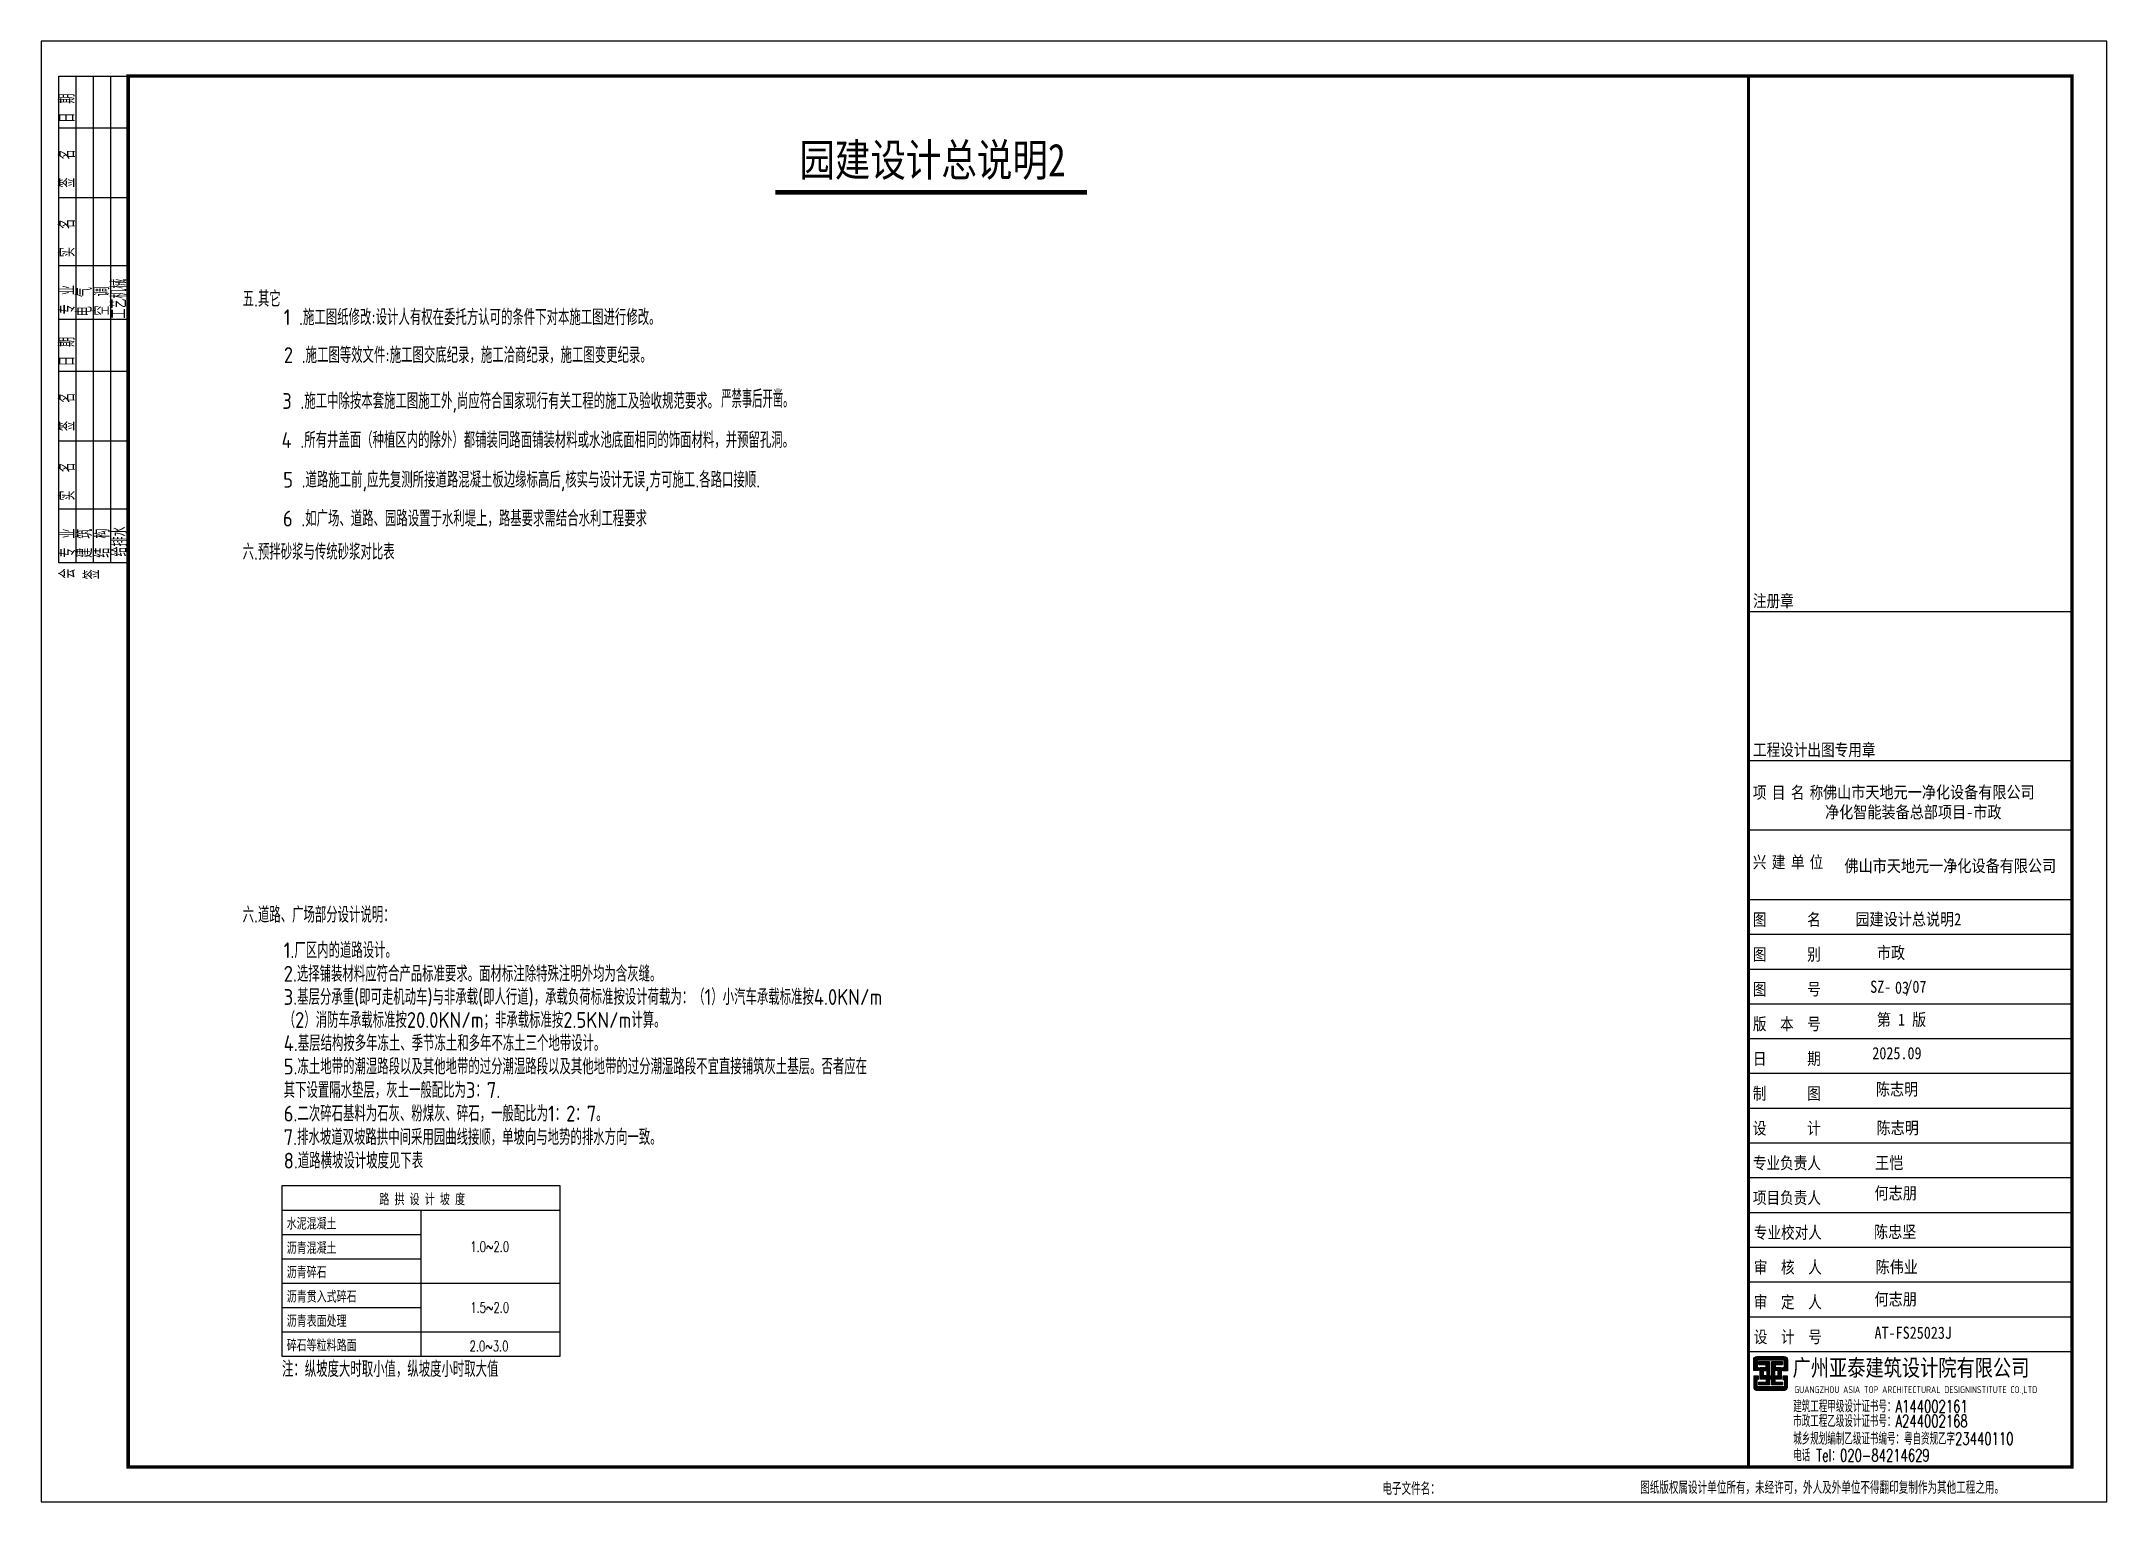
# Model space of a CAD drawing. Extents: x 104028 to 361637, y -78822 to 68782.
# Drawn here: x 302237 to 361637, y 17001 to 59001 of the extents above; entities that cross this region are included whole.
import ezdxf
from ezdxf.enums import TextEntityAlignment as Align

# ---------------------------------------------------------------- set-up
doc = ezdxf.new("R2010")
doc.units = 0
doc.header["$LTSCALE"] = 1000
doc.header["$MEASUREMENT"] = 0
for name, color, linetype in [('13', 13, 'Continuous'), ('14', 14, 'Continuous'), ('PUB_TAB', 7, 'Continuous'), ('PUB_TITLE', 4, 'Continuous')]:
    doc.layers.add(name, color=color, linetype=linetype)
doc.styles.add('_HZTXT', font='')
doc.styles.add('_KCYD_DIM', font='gbenor.shx', dxfattribs={"bigfont": 'gbcbig.shx'})
doc.styles.add('_TCH_TAB', font='SIMPLEX', dxfattribs={"bigfont": 'GBCBIG'})
doc.styles.add('HT', font='')
doc.styles.add('hztxt', font='romand_pkpm', dxfattribs={"bigfont": 'gbcbig'})
doc.styles.get("Standard").update_dxf_attribs({"font": 'gbenor.shx', "bigfont": 'gbcbig.shx'})
doc.styles.add('宋体', font='', dxfattribs={"width": 0.8})
doc.styles.get('_HZTXT').set_extended_font_data('KaiTi')
doc.styles.get('HT').set_extended_font_data('SimHei')
doc.styles.get('宋体').set_extended_font_data('SimSun')

msp = doc.modelspace()

# ---------------------------------------------------------------- texts
at = {"style": 'HT', "width": 0.8}
msp.add_text('园建设计总说明2', height=936, dxfattribs=at).set_placement((324037.3, 55120.7, 7751.2))
at = {"style": '_KCYD_DIM'}
for s, p in [('五.其它', (308025.7, 51367.9)), ('3 .施工中除按本套施工图施工外,尚应符合国家现行有关工程的施工及验收规范要求。', (309167.9, 48427.9, 8526.4)), ('4 .所有井盖面（种植区内的除外）都铺装同路面铺装材料或水池底面相同的饰面材料，并预留孔洞。', (309146.7, 47306.2, 8526.4)), ('5 .道路施工前,应先复测所接道路混凝土板边缘标高后,核实与设计无误,方可施工.各路口接顺.', (309193.6, 46164.2, 8526.4)), ('6 .如广场、道路、园路设置于水利堤上，路基要求需结合水利工程要求', (309185.7, 45048, 8526.4)), ('六.预拌砂浆与传统砂浆对比表', (308025.7, 44090.3)), ('六.道路、广场部分设计说明：', (308025.7, 33653.4))]:
    msp.add_text(s, height=455, dxfattribs=at).set_placement(p)
for s, p in [('1 .施工图纸修改:设计人有权在委托方认可的条件下对本施工图进行修改。', (309208.4, 51064.9)), ('2 .施工图等效文件:施工图交底纪录，施工洽商纪录，施工图变更纪录。', (309212.9, 49976.3)), ('1.厂区内的道路设计。', (309208.4, 32859.2)), ('2.选择铺装材料应符合产品标准要求。面材标注除特殊注明外均为含灰缝。', (309208.4, 32182.5)), ('3.基层分承重(即可走机动车)与非承载(即人行道)，承载负荷标准按设计荷载为：（1）小汽车承载标准按4.0KN/m', (309208.4, 31515.8)), ('（2）消防车承载标准按20.0KN/m；非承载标准按2.5KN/m计算。', (309208.4, 30854.1)), ('4.基层结构按多年冻土、季节冻土和多年不冻土三个地带设计。', (309208.4, 30187.4)), ('5.冻土地带的潮湿路段以及其他地带的过分潮湿路段以及其他地带的过分潮湿路段不宜直接铺筑灰土基层。否者应在', (309208.4, 29515.6)), ('其下设置隔水垫层，灰土一般配比为3：7.', (309208.4, 28838.9)), ('6.二次碎石基料为石灰、粉煤灰、碎石，一般配比为1：2：7。', (309208.4, 28162.2)), ('7.排水坡道双坡路拱中间采用园曲线接顺，单坡向与地势的排水方向一致。', (309208.4, 27485.4)), ('8.道路横坡设计坡度见下表', (309208.4, 26808.7)), ('注：纵坡度大时取小值，纵坡度小时取大值', (309160.2, 20813.5))]:
    msp.add_text(s, height=455, dxfattribs=at).set_placement(p, align=Align.MIDDLE_LEFT)
at = {"width": 0.8}
msp.add_text('严禁事后开凿。', height=514.8, dxfattribs=at).set_placement((321791.4, 48458.5))
at = {"layer": '13', "color": 7, "style": '_HZTXT', "width": 0.85}
for s, p in [('园建设计总说明2', (354410.2, 33576.8)), ('03', (355548.6, 31611.2))]:
    msp.add_text(s, height=350, dxfattribs=at).set_placement(p)
at = {"layer": 'PUB_TAB', "style": '_TCH_TAB'}
for s, height, p in [('路', 337.6, (311958.2, 25525.4)), ('拱', 337.6, (312393.9, 25525.4)), ('设', 337.6, (312829.6, 25525.4)), ('计', 337.6, (313265.4, 25525.4)), ('坡', 337.6, (313701.1, 25525.4)), ('度', 337.6, (314136.9, 25525.4)), ('水泥混凝土', 337.59, (309295.5, 24825.4)), ('沥青混凝土', 337.59, (309295.5, 24125.4)), ('沥青碎石', 337.59, (309295.5, 23425.4)), ('沥青贯入式碎石', 337.59, (309295.5, 22725.4)), ('沥青表面处理', 337.59, (309295.5, 22025.4)), ('碎石等粒料路面', 337.59, (309295.5, 21325.4))]:
    msp.add_text(s, height=height, dxfattribs=at).set_placement(p)
at = {"layer": 'PUB_TAB', "style": '_TCH_TAB', "width": 0.705882}
for s, p in [('1.0~2.0', (314575.5, 24186.6)), ('1.5~2.0', (314575.5, 22436.6)), ('2.0~3.0', (314555.5, 21325.4))]:
    msp.add_text(s, height=297.5, dxfattribs=at).set_placement(p)

# ---------------------------------------------------------------- blocks, each defined once
blk = doc.blocks.new('$titleblk$00000206')
at = {"layer": '14', "color": 14}
for p, q in [((-140, 20), (0, 20)), ((-140, 0), (-140, 20)), ((-124.56, 0), (-124.56, 20)), ((-105, 0), (-105, 20)), ((-85, 0), (-85, 20)), ((-70, 0), (-70, 20)), ((-54.56, 0), (-54.56, 20)), ((-35, 0), (-35, 20)), ((-15, 0), (-15, 20)), ((0, 20), (0, 0)), ((-140, 15), (0, 15)), ((-140, 10), (0, 10)), ((-140, 5), (0, 5)), ((-140, 0), (0, 0))]:
    blk.add_line(p, q, dxfattribs=at)
at = {"layer": '14', "color": 14, "style": 'hztxt', "width": 0.85}
for s, p in [('会', (-144.49, 15.3)), ('专 业', (-138.47, 15.2)), ('实  名', (-122.07, 15.34)), ('签  名', (-102.07, 15.34)), ('日 期', (-83.4, 15.38)), ('专 业', (-68.48, 15.28)), ('实  名', (-52.07, 15.34)), ('签  名', (-32.07, 15.34)), ('日 期', (-13.4, 15.38)), ('签', (-144.73, 8.26)), ('建 筑', (-138.53, 10.33)), ('电 气', (-69.06, 10.43)), ('结 构', (-138.49, 5.3)), ('空 调', (-68.88, 5.4)), ('给排水', (-138.16, 0.3)), ('工艺机械', (-69.75, 0.47))]:
    blk.add_text(s, height=4.5, dxfattribs=at).set_placement(p)
blk = doc.blocks.new('$titleblk$00000212')
at = {"layer": '14', "style": 'hztxt', "width": 0.85}
for s, p in [('电子文件名：', (-198.31, 0.78)), ('图纸版权属设计单位所有，未经许可，外人及外单位不得翻印复制作为其他工程之用。', (-124.17, 1.07))]:
    blk.add_text(s, height=3.6, rotation=359.99972, dxfattribs=at).set_placement(p)
blk = doc.blocks.new('DSFGNDFGMMMM')
at = {"layer": '14'}
h = blk.add_hatch(dxfattribs=at)
h.set_pattern_fill('ANSI31', color=256, scale=100, angle=135, style=0)
h.set_pattern_definition([(180, (-64047.399, -60016.807), (-3e-15, -12.5), [])])
edge = h.paths.add_edge_path()
edge.add_line((153417, 20856), (153417, 20774))
edge.add_line((153417, 20774), (153276, 20774))
edge.add_line((153276, 20774), (153276, 21085))
edge.add_arc((153366, 21085), 90, 90, 180, ccw=False)
edge.add_line((153366, 21175), (154157, 21175))
edge.add_arc((154157, 21085), 90, 0, 90, ccw=False)
edge.add_line((154247, 21085), (154247, 20769))
edge.add_line((154247, 20769), (154117, 20769))
edge.add_line((154117, 20769), (154117, 20863))
edge.add_line((154117, 20863), (154146, 20863))
edge.add_line((154146, 20863), (154160, 20863))
edge.add_line((154160, 20863), (154160, 21075))
edge.add_line((154160, 21075), (153373, 21075))
edge.add_line((153373, 21075), (153373, 20856))
edge.add_line((153373, 20856), (153417, 20856))
h.paths.add_polyline_path([(153799, 20623), (153799, 21031), (154107, 21031), (154107, 20943), (153893, 20943), (153893, 20856), (154065, 20856), (154065, 20526), (153886, 20526), (153886, 20443), (154108, 20443), (154108, 20366), (153800, 20366), (153800, 20527), (153731, 20527), (153731, 20366), (153422, 20366), (153422, 20443), (153644, 20443), (153644, 20526), (153465, 20526), (153465, 20856), (153638, 20856), (153638, 20943), (153424, 20943), (153424, 21031), (153731, 21031), (153731, 20623)])
h.paths.add_polyline_path([(153554, 20773), (153652, 20773), (153652, 20617), (153554, 20617)], flags=16)
h.paths.add_polyline_path([(153976, 20773), (153879, 20773), (153879, 20617), (153976, 20617)], flags=16)
edge = h.paths.add_edge_path()
edge.add_line((153417, 20526), (153417, 20608))
edge.add_line((153417, 20608), (153276, 20608))
edge.add_line((153276, 20608), (153276, 20297))
edge.add_arc((153366, 20297), 90, 180, 270)
edge.add_line((153366, 20207), (154157, 20207))
edge.add_arc((154157, 20297), 90, 270, 360)
edge.add_line((154247, 20297), (154247, 20613))
edge.add_line((154247, 20613), (154117, 20613))
edge.add_line((154117, 20613), (154117, 20519))
edge.add_line((154117, 20519), (154146, 20519))
edge.add_line((154146, 20519), (154160, 20519))
edge.add_line((154160, 20519), (154160, 20307))
edge.add_line((154160, 20307), (153373, 20307))
edge.add_line((153373, 20307), (153373, 20526))
edge.add_line((153373, 20526), (153417, 20526))
for p, q in [((153128, 58001), (153128, 18001)), ((153128, 42604), (162428, 42604)), ((153128, 38321), (162428, 38321)), ((153128, 36321), (162428, 36321)), ((153128, 34321), (162428, 34321)), ((153128, 33321), (162428, 33321)), ((153128, 32321), (162428, 32321)), ((153128, 31321), (162428, 31321)), ((153128, 30321), (162428, 30321)), ((153128, 29321), (162428, 29321)), ((153128, 28321), (162428, 28321)), ((153128, 27321), (162428, 27321)), ((153128, 26321), (162428, 26321)), ((153128, 25321), (162428, 25321)), ((153128, 24321), (162428, 24321)), ((153128, 23321), (162428, 23321)), ((153128, 22321), (162428, 22321)), ((153128, 21321), (162428, 21321)), ((153128, 21321), (162428, 21321))]:
    blk.add_line(p, q, dxfattribs=at)
for points in [[(153417, 20856), (153417, 20774), (153276, 20774), (153276, 21085, -0.414214), (153366, 21175), (154157, 21175, -0.414214), (154247, 21085), (154247, 20769), (154117, 20769), (154117, 20863), (154146, 20863), (154160, 20863), (154160, 21075), (153373, 21075), (153373, 20856)], [(153417, 20526), (153417, 20608), (153276, 20608), (153276, 20297, 0.414214), (153366, 20207), (154157, 20207, 0.414214), (154247, 20297), (154247, 20613), (154117, 20613), (154117, 20519), (154146, 20519), (154160, 20519), (154160, 20307), (153373, 20307), (153373, 20526)]]:
    blk.add_lwpolyline(points, format="xyb", close=True, dxfattribs=at)
blk.add_lwpolyline([(153799, 20623), (153799, 20623), (153799, 21031), (154107, 21031), (154107, 20943), (153893, 20943), (153893, 20856), (154065, 20856), (154065, 20526), (153886, 20526), (153886, 20443), (154108, 20443), (154108, 20366), (153800, 20366), (153800, 20527), (153731, 20527), (153731, 20366), (153422, 20366), (153422, 20443), (153644, 20443), (153644, 20526), (153465, 20526), (153465, 20856), (153638, 20856), (153638, 20943), (153424, 20943), (153424, 21031), (153731, 21031), (153731, 20623), (153799, 20623)], dxfattribs=at)
for points in [[(153554, 20773), (153652, 20773), (153652, 20617), (153554, 20617)], [(153976, 20773), (153879, 20773), (153879, 20617), (153976, 20617)]]:
    blk.add_lwpolyline(points, close=True, dxfattribs=at)
at = {"layer": 'PUB_TITLE'}
blk.add_lwpolyline([(104028, 17001), (163428, 17001), (163428, 59001), (104028, 59001)], close=True, dxfattribs=at)
at = {"layer": 'PUB_TITLE', "const_width": 100}
blk.add_lwpolyline([(106528, 18001), (162428, 18001), (162428, 58001), (106528, 58001)], close=True, dxfattribs=at)
at = {"layer": 'PUB_TITLE', "const_width": 80}
blk.add_lwpolyline([(153128, 18001), (153128, 58001)], dxfattribs=at)
at = {"layer": 'PUB_TITLE', "xscale": 100.0000000000002, "yscale": 100.0000000000002, "zscale": 100.0000000000002, "rotation": 90}
blk.add_blockref('$titleblk$00000206', (106528, 58001), dxfattribs=at)
at = {"layer": 'PUB_TITLE', "xscale": 100, "yscale": 100, "zscale": 100}
blk.add_blockref('$titleblk$00000212', (162428, 17119), dxfattribs=at)
at = {"layer": '13', "color": 7, "style": '_HZTXT', "width": 0.85}
for s, p in [('佛山市天地元一净化设备有限公司', (155270, 37230)), ('净化智能装备总部项目-市政', (155329, 36659)), ('佛山市天地元一净化设备有限公司', (155887, 35112)), ('市政', (156818, 32616, 24845)), ('SZ-  /07', (156626, 31636)), ('第 1 版', (156818, 30690, 24845)), ('2025.09', (156687, 29726, 24845)), ('陈志明', (156789, 28687)), ('陈志明', (156809, 27577)), ('王恺', (156767, 26571)), ('何志朋', (156751, 25700)), ('陈忠坚', (156738, 24586)), ('陈伟业', (156783, 23576)), ('何志朋', (156751, 22649)), ('AT-FS25023J', (156751, 21686))]:
    blk.add_text(s, height=350, dxfattribs=at).set_placement(p)
at = {"layer": '13', "style": 'hztxt', "oblique": 360, "width": 0.7}
for s, p in [('建筑工程甲级设计证书号：A144002161', (154413, 19569)), ('城乡规划编制乙级证书编号：粤自资规乙字23440110', (154413, 18640)), ('市政工程乙级设计证书号：A244002168', (154413, 19145)), ('电话 Tel：020-84214629', (154413, 18160))]:
    blk.add_text(s, height=350, rotation=359.99972, dxfattribs=at).set_placement(p)
at = {"layer": '14'}
for s, height, style, width, p in [('注册章', 350, '宋体', 0.82, (153255, 42733)), ('工程设计出图专用章', 350, '宋体', 0.82, (153255, 38450)), ('项', 350, '宋体', 0.82, (153252, 37221)), ('目', 350, '宋体', 0.82, (153796, 37221)), ('名', 350, '宋体', 0.82, (154347, 37221)), ('称', 350, '宋体', 0.82, (154886, 37221)), ('兴', 350, '宋体', 0.82, (153252, 35221)), ('建', 350, '宋体', 0.82, (153796, 35221)), ('单', 350, '宋体', 0.82, (154347, 35221)), ('位', 350, '宋体', 0.82, (154886, 35221)), ('图      名', 350, '宋体', 0.82, (153252, 33567)), ('图      别', 350, '宋体', 0.82, (153252, 32567)), ('图      号', 350, '宋体', 0.82, (153252, 31567)), ('版  本  号', 350, '宋体', 0.82, (153252, 30567)), ('日      期', 350, '宋体', 0.82, (153252, 29567)), ('制      图', 350, '宋体', 0.82, (153252, 28567)), ('设      计', 350, '宋体', 0.82, (153252, 27567)), ('专业负责人', 350, '宋体', 0.82, (153252, 26567)), ('项目负责人', 350, '宋体', 0.82, (153252, 25567)), ('专业校对人', 350, '宋体', 0.82, (153279, 24567, -24845)), ('审  核  人', 350, '宋体', 0.82, (153279, 23567, -24845)), ('审  定  人', 350, '宋体', 0.82, (153279, 22567, -24845)), ('设  计  号', 350, '宋体', 0.82, (153279, 21567, -24845)), ('广州亚泰建筑设计院有限公司', 480, 'HT', 0.8, (154395, 20613))]:
    blk.add_text(s, height=height, dxfattribs=dict(at, style=style, width=width)).set_placement(p)
at = {"layer": '14', "oblique": 360, "width": 0.8}
blk.add_text('GUANGZHOU ASIA TOP ARCHITECTURAL DESIGNINSTITUTE CO.,LTD', height=198, rotation=359.99972, dxfattribs=at).set_placement((154441, 20125, -24845))

# ---------------------------------------------------------------- linework, layer by layer
at = {"color": 0, "const_width": 130}
msp.add_lwpolyline([(323346.4, 54656.6), (332310.6, 54656.6)], dxfattribs=at)
at = {"layer": 'PUB_TAB'}
msp.add_lwpolyline([(309155.5, 21185.4), (317155.5, 21185.4), (317155.5, 26085.4), (309155.5, 26085.4)], close=True, dxfattribs=at)
for points in [[(309155.5, 25385.4), (317155.5, 25385.4)], [(313155.5, 25385.4), (313155.5, 21185.4)], [(309155.5, 24685.4), (313155.5, 24685.4)], [(309155.5, 23985.4), (313155.5, 23985.4)], [(309155.5, 23285.4), (317155.5, 23285.4)], [(309155.5, 22585.4), (313155.5, 22585.4)], [(309155.5, 21885.4), (317155.5, 21885.4)]]:
    msp.add_lwpolyline(points, dxfattribs=at)

# ---------------------------------------------------------------- block references
msp.add_blockref('DSFGNDFGMMMM', (198209.2, 0))

msp.set_redraw_order([(e.dxf.handle, doc.entitydb.next_handle()) for e in msp.query("TEXT MTEXT ATTDEF DIMENSION ARC_DIMENSION")])  # texts and dimensions are drawn at this point

doc.saveas('drawing.dxf')
